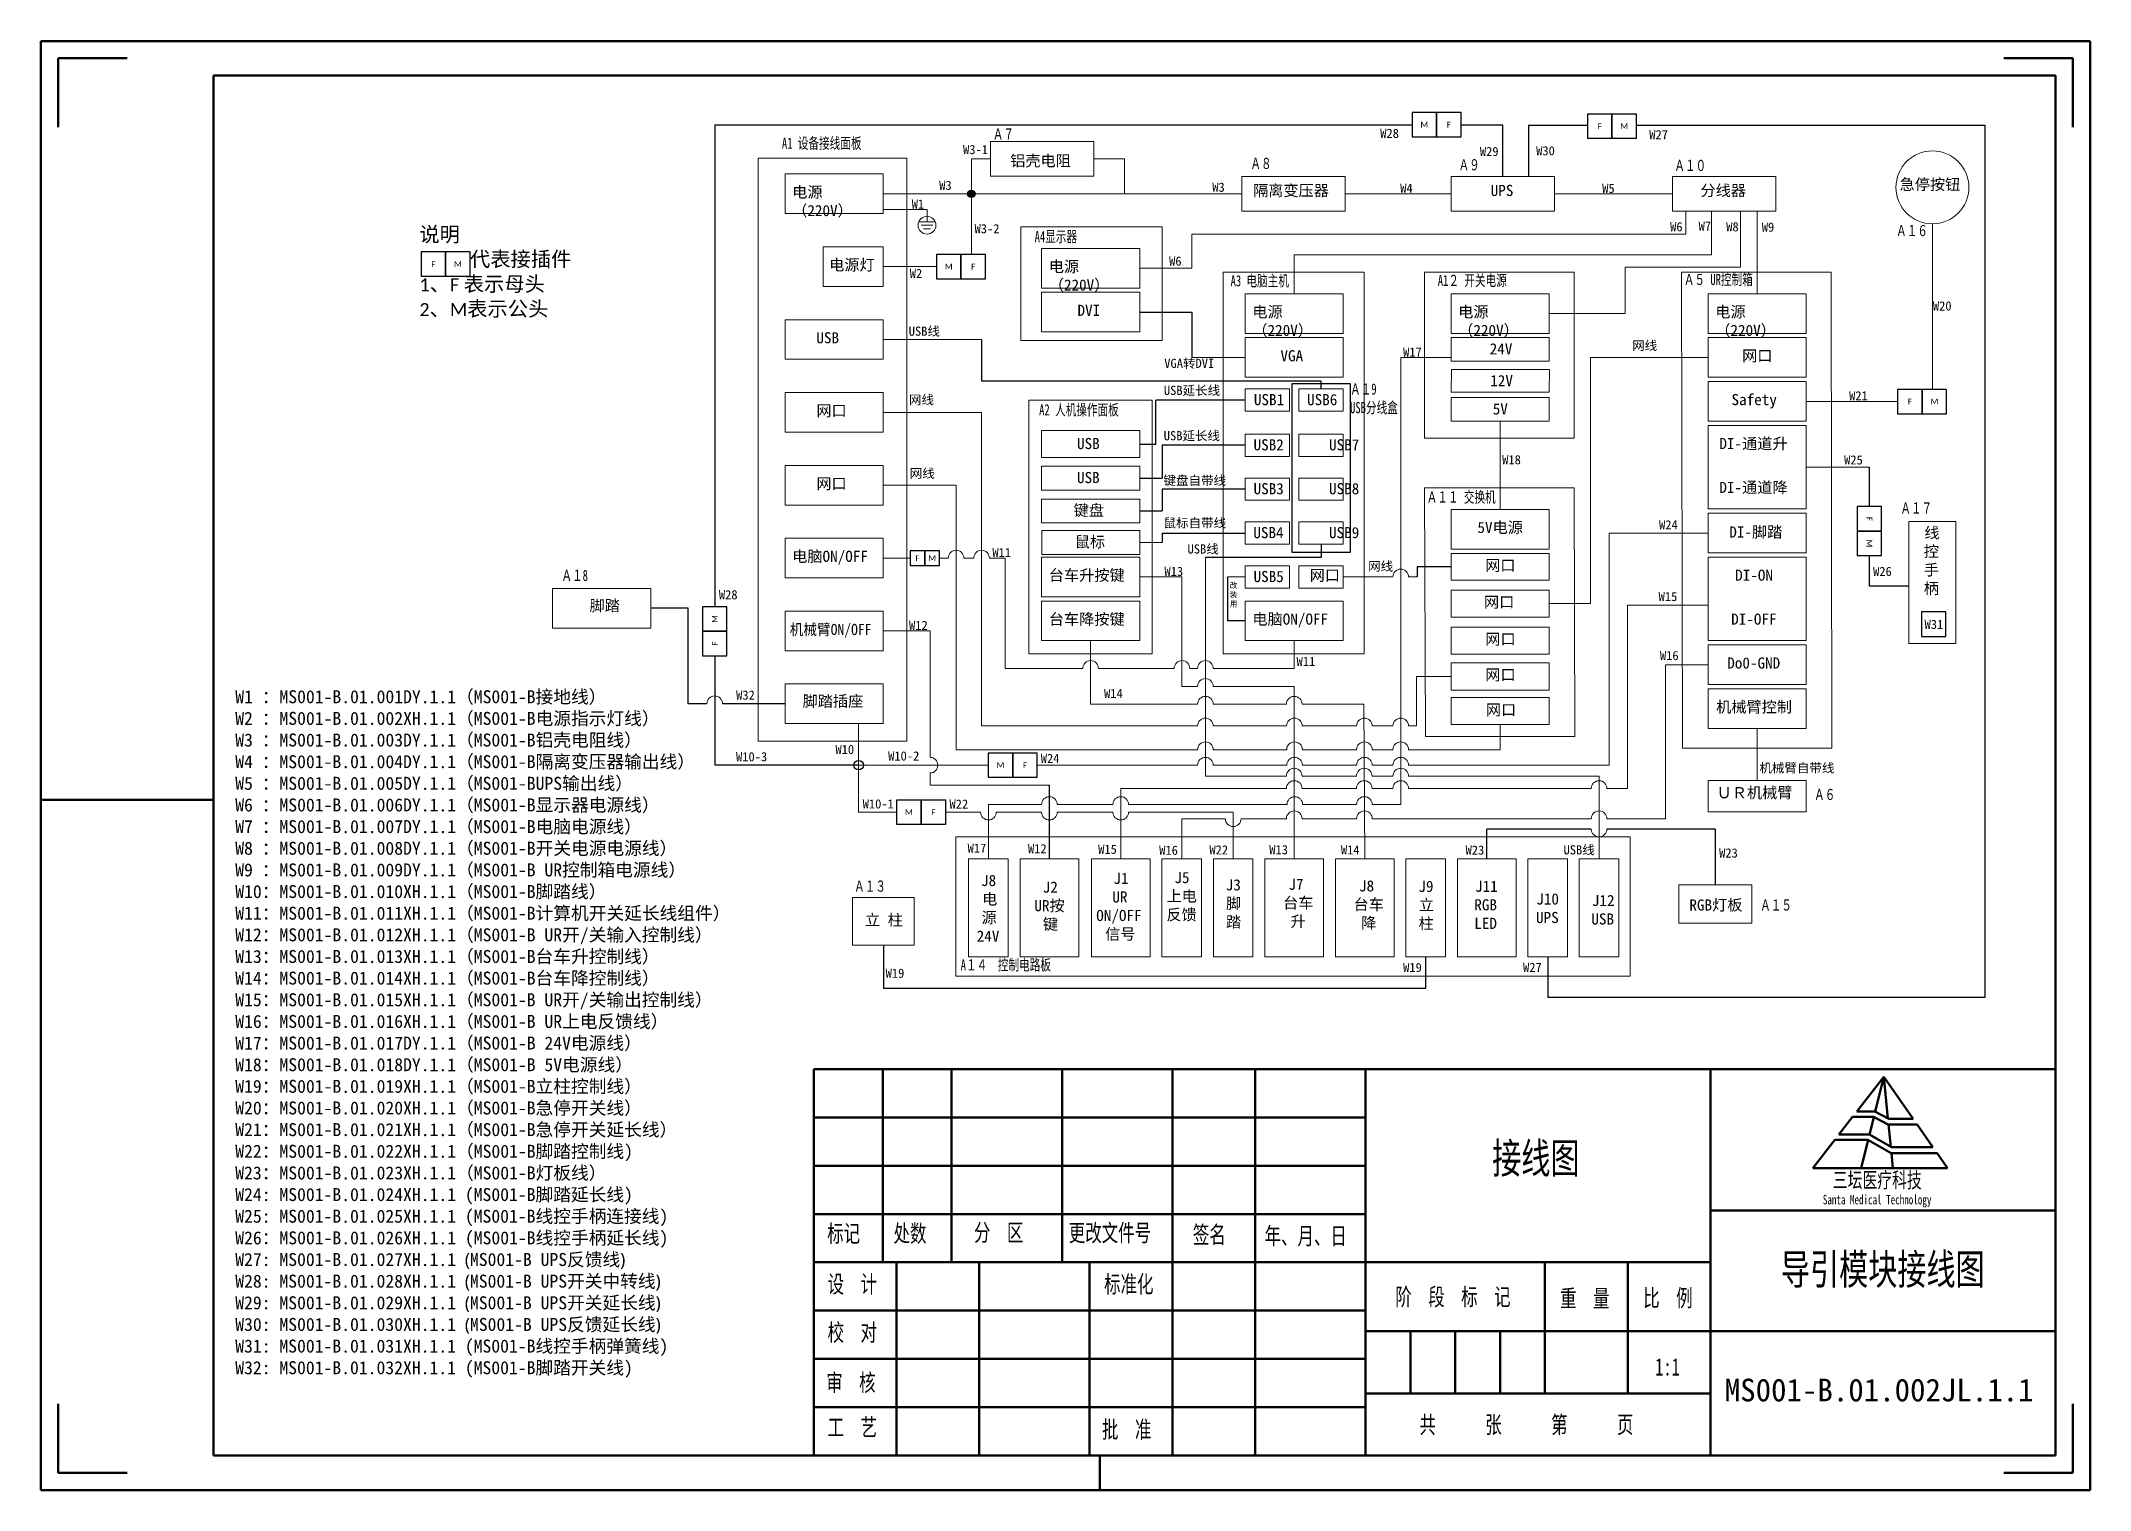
# Model space of a CAD drawing. Header units: millimetres. Extents: x 17657 to 19841, y 2169 to 2573.
# Drawn here: x 17657 to 18216, y 2169 to 2564 of the extents above.
import ezdxf

# ---------------------------------------------------------------- set-up
doc = ezdxf.new("R2010")
doc.units = ezdxf.units.MM
doc.layers.add('总内框线', color=7, linetype='Continuous', lineweight=50)
doc.layers.add('连接线', color=7, linetype='Continuous', lineweight=18)
doc.layers.add('线缆编号', color=10, linetype='Continuous')
doc.styles.add('HORIZONTALGBCBIG', font='txt.shx', dxfattribs={"bigfont": 'gbcbig.shx'})
doc.styles.add('SLDTEXTSTYLE1', font='TXT', dxfattribs={"width": 0.7})
doc.styles.get("Standard").update_dxf_attribs({"font": 'txt', "bigfont": 'gbcbig.shx'})

msp = doc.modelspace()

# ---------------------------------------------------------------- texts
at = {"style": 'HORIZONTALGBCBIG'}
for s, insert, char_height, width, attachment_point in [('{\\fCalibri|b0|i0|c0|p34;\\H0.59808x;\\C7;M}', (18034.35, 2541.31), 2.6543, 6.6881, 5), ('{\\fCalibri|b0|i0|c0|p34;\\H0.59808x;\\C7;F}', (18041.04, 2541.31), 2.6543, 6.6881, 5), ('{\\fCalibri|b0|i0|c0|p34;\\H0.59808x;\\C7;F}', (18082.17, 2540.92), 2.6543, 6.6881, 5), ('{\\fCalibri|b0|i0|c0|p34;\\H0.59808x;\\C7;M}', (18088.86, 2540.92), 2.6543, 6.6881, 5), ('{\\fSimHei|b1|i0|c134|p49;\\C7;说明\\P     代表接插件\\P\\fCalibri|b0|i0|c0|p34;\\H0.87273x;1\\fSimHei|b0|i0|c134|p49;\\H1.1458x;、\\fCalibri|b0|i0|c0|p34;\\H0.87273x;F \\fSimHei|b0|i0|c134|p49;\\H1.1458x;表示母头\\P\\fCalibri|b0|i0|c0|p34;\\H0.87273x;2\\fSimHei|b0|i0|c134|p49;\\H1.1458x;、\\fCalibri|b0|i0|c0|p34;\\H0.87273x;M\\fSimHei|b0|i0|c134|p49;\\H1.1458x;表示公头}', (17760.39, 2513.47), 4.05521, 63.886, 1), ('\\C7;\\fCalibri|b0|i0|;\\H1.5874757766724;F', (17764.21, 2503.32), 2.6543, 6.6881, 5), ('\\C7;\\fCalibri|b0|i0|;\\H1.5874757766724;M', (17770.9, 2503.32), 2.6543, 6.6881, 5), ('{\\fCalibri|b0|i0|c0|p34;\\H0.59808x;\\C7;M}', (17904.7, 2502.64), 2.6543, 6.6881, 5), ('{\\fCalibri|b0|i0|c0|p34;\\H0.59808x;\\C7;F}', (17911.39, 2502.64), 2.6543, 6.6881, 5), ('\\C7;\\fCalibri|b0|i0|;\\H1.5874757766724;F', (18166.72, 2465.85), 2.6543, 6.6881, 5), ('\\C7;\\fCalibri|b0|i0|;\\H1.5874757766724;M', (18173.41, 2465.85), 2.6543, 6.6881, 5), ('{\\fCalibri|b0|i0|c0|p34;\\H0.9968x;\\C7;F}', (17896.2, 2423.19), 1.5926, 4.0128, 5), ('{\\fCalibri|b0|i0|c0|p34;\\H0.9968x;\\C7;M}', (17900.21, 2423.19), 1.5926, 4.0128, 5), ('{\\fFangSong|b0|i0|c134|p49;\\C0;W1 ：\\fSimSun|b0|i0|c134|p54;\\C6;MS001-B.01.001DY.1.1\\fFangSong|b0|i0|c134|p49;\\C0;（MS001-B接地线）\\PW2 ：\\fSimSun|b0|i0|c134|p54;\\C6;MS001-B.01.002XH.1.1\\fFangSong|b0|i0|c134|p49;\\C0;（MS001-B电源指示灯线）\\PW3 ：\\fSimSun|b0|i0|c134|p54;\\C6;MS001-B.01.003DY.1.1\\fFangSong|b0|i0|c134|p49;\\C0;（MS001-B铝壳电阻线）\\PW4 ：\\fSimSun|b0|i0|c134|p54;\\C6;MS001-B.01.004DY.1.1\\fFangSong|b0|i0|c134|p49;\\C0;（MS001-B隔离变压器输出线）\\PW5 ：\\fSimSun|b0|i0|c134|p54;\\C6;MS001-B.01.005DY.1.1\\fFangSong|b0|i0|c134|p49;\\C0;（MS001-BUPS输出线）\\PW6 ：\\fSimSun|b0|i0|c134|p54;\\C6;MS001-B.01.006DY.1.1\\fFangSong|b0|i0|c134|p49;\\C0;（MS001-B显示器电源线）\\PW7 ：\\fSimSun|b0|i0|c134|p54;\\C6;MS001-B.01.007DY.1.1\\fFangSong|b0|i0|c134|p49;\\C0;（MS001-B电脑电源线）\\PW8 ：\\fSimSun|b0|i0|c134|p54;\\C6;MS001-B.01.008DY.1.1\\fFangSong|b0|i0|c134|p49;\\C0;（MS001-B开关电源电源线）\\PW9 ：\\fSimSun|b0|i0|c134|p54;\\C6;MS001-B.01.009DY.1.1\\fFangSong|b0|i0|c134|p49;\\C0;（MS001-B UR控制箱电源线）\\PW10：\\fSimSun|b0|i0|c134|p54;\\C6;MS001-B.01.010XH.1.1\\fFangSong|b0|i0|c134|p49;\\C0;（MS001-B脚踏线）\\PW11：\\fSimSun|b0|i0|c134|p54;\\C6;MS001-B.01.011XH.1.1\\fFangSong|b0|i0|c134|p49;\\C0;（MS001-B计算机开关延长线组件）\\PW12：\\fSimSun|b0|i0|c134|p54;\\C6;MS001-B.01.012XH.1.1\\fFangSong|b0|i0|c134|p49;\\C0;（MS001-B UR开/关输入控制线）\\PW13：\\fSimSun|b0|i0|c134|p54;\\C6;MS001-B.01.013XH.1.1\\fFangSong|b0|i0|c134|p49;\\C0;（MS001-B台车升控制线）\\PW14：\\fSimSun|b0|i0|c134|p54;\\C6;MS001-B.01.014XH.1.1\\fFangSong|b0|i0|c134|p49;\\C0;（MS001-B台车降控制线）\\PW15：\\fSimSun|b0|i0|c134|p54;\\C6;MS001-B.01.015XH.1.1\\fFangSong|b0|i0|c134|p49;\\C0;（MS001-B UR开/关输出控制线）\\PW16：\\fSimSun|b0|i0|c134|p54;\\C6;MS001-B.01.016XH.1.1\\fFangSong|b0|i0|c134|p49;\\C0;（MS001-B UR上电反馈线）\\PW17：\\fSimSun|b0|i0|c134|p54;\\C6;MS001-B.01.017DY.1.1\\fFangSong|b0|i0|c134|p49;\\C0;（MS001-B 24V电源线）\\PW18：\\fSimSun|b0|i0|c134|p54;\\C6;MS001-B.01.018DY.1.1\\fFangSong|b0|i0|c134|p49;\\C0;（MS001-B 5V电源线）\\PW19：\\fSimSun|b0|i0|c134|p54;\\C6;MS001-B.01.019XH.1.1\\fFangSong|b0|i0|c134|p49;\\C0;（MS001-B立柱控制线）\\PW20：\\fSimSun|b0|i0|c134|p54;\\C6;MS001-B.01.020XH.1.1\\fFangSong|b0|i0|c134|p49;\\C0;（MS001-B急停开关线）\\PW21：\\fSimSun|b0|i0|c134|p54;\\C6;MS001-B.01.021XH.1.1\\fFangSong|b0|i0|c134|p49;\\C0;（MS001-B急停开关延长线）\\PW22：\\fSimSun|b0|i0|c134|p54;\\C6;MS001-B.01.022XH.1.1\\fFangSong|b0|i0|c134|p49;\\C0;（MS001-B脚踏控制线)\\PW23：\\fSimSun|b0|i0|c134|p54;\\C6;MS001-B.01.023XH.1.1\\fFangSong|b0|i0|c134|p49;\\C0;（MS001-B灯板线）\\PW24: \\fSimSun|b0|i0|c134|p54;\\C6;MS001-B.01.024XH.1.1 \\fFangSong|b0|i0|c134|p49;\\C0;(MS001-B脚踏延长线)\\PW25: \\fSimSun|b0|i0|c134|p54;\\C6;MS001-B.01.025XH.1.1 \\fFangSong|b0|i0|c134|p49;\\C0;(MS001-B线控手柄连接线)\\PW26：\\fSimSun|b0|i0|c134|p54;\\C6;MS001-B.01.026XH.1.1 \\fFangSong|b0|i0|c134|p49;\\C0;(MS001-B线控手柄延长线)\\PW27: \\fSimSun|b0|i0|c134|p54;\\C6;MS001-B.01.027XH.1.1 \\fYu Gothic Medium|b0|i0|c128|p34;\\C256;(\\fFangSong|b0|i0|c134|p49;\\C0;MS001-B\\C256; UPS反馈线\\fYu Gothic Medium|b0|i0|c128|p34;)\\P\\fFangSong|b0|i0|c134|p49;\\C0;W28: \\fSimSun|b0|i0|c134|p54;\\C6;MS001-B.01.028XH.1.1 \\fYu Gothic Medium|b0|i0|c128|p34;\\C256;(\\fFangSong|b0|i0|c134|p49;\\C0;MS001-B\\C256; UPS开关中转线\\fYu Gothic Medium|b0|i0|c128|p34;)\\P\\fFangSong|b0|i0|c134|p49;\\C0;W29: \\fSimSun|b0|i0|c134|p54;\\C6;MS001-B.01.029XH.1.1 \\fYu Gothic Medium|b0|i0|c128|p34;\\C256;(\\fFangSong|b0|i0|c134|p49;\\C0;MS001-B\\C256; UPS开关延长线\\fYu Gothic Medium|b0|i0|c128|p34;)\\P\\fFangSong|b0|i0|c134|p49;\\C0;W30: \\fSimSun|b0|i0|c134|p54;\\C6;MS001-B.01.030XH.1.1 \\fYu Gothic Medium|b0|i0|c128|p34;\\C256;(\\fFangSong|b0|i0|c134|p49;\\C0;MS001-B\\C256; UPS反馈延长线\\fYu Gothic Medium|b0|i0|c128|p34;)\\P\\fFangSong|b0|i0|c134|p49;W31:\\fYu Gothic Medium|b0|i0|c128|p34;  \\fSimSun|b0|i0|c134|p54;\\C6;MS001-B.01.031XH.1.1 \\fFangSong|b0|i0|c134|p49;\\C256;(\\C0;MS001-B\\C256;线控手柄弹簧线)\\PW32:\\fYu Gothic Medium|b0|i0|c128|p34;  \\fSimSun|b0|i0|c134|p54;\\C6;MS001-B.01.032XH.1.1 \\fFangSong|b0|i0|c134|p49;\\C256;(\\C0;MS001-B\\C256;脚踏开关线)}', (17710.2, 2293.48), 3.53909, 149.4698, 4), ('{\\fCalibri|b0|i0|c0|p34;\\H0.59808x;\\C7;M}', (17918.81, 2366.74), 2.6543, 6.6881, 5), ('{\\fCalibri|b0|i0|c0|p34;\\H0.59808x;\\C7;F}', (17925.5, 2366.74), 2.6543, 6.6881, 5), ('{\\fCalibri|b0|i0|c0|p34;\\H0.59808x;\\C7;M}', (17893.85, 2353.93), 2.6543, 6.6881, 5), ('{\\fCalibri|b0|i0|c0|p34;\\H0.59808x;\\C7;F}', (17900.54, 2353.93), 2.6543, 6.6881, 5)]:
    msp.add_mtext(s, dxfattribs=dict(at, insert=insert, char_height=char_height, width=width, attachment_point=attachment_point))
at = {"char_height": 2.6543, "width": 6.6881, "attachment_point": 5, "style": 'HORIZONTALGBCBIG'}
for s, insert, rotation in [('{\\fCalibri|b0|i0|c0|p34;\\H0.59808x;\\C7;F}', (18155.66, 2433.88), 270), ('{\\fCalibri|b0|i0|c0|p34;\\H0.59808x;\\C7;M}', (18155.66, 2427.19), 270), ('{\\fCalibri|b0|i0|c0|p34;\\H0.59808x;\\C7;M}', (17840.92, 2406.59), 90), ('{\\fCalibri|b0|i0|c0|p34;\\H0.59808x;\\C7;F}', (17840.92, 2399.9), 90)]:
    msp.add_mtext(s, dxfattribs=dict(at, insert=insert, rotation=rotation))
at = {"layer": '总内框线', "color": 6, "attachment_point": 1, "style": 'SLDTEXTSTYLE1'}
for s, insert, char_height, width in [('{\\fSimSun|b0|i0|c134|p2;接线图}', (18052.84, 2263.79), 8.3194, 157.453), ('{\\fSimSun|b0|i0|c134|p2;标记}', (17871.56, 2241.47), 4.7019, 174.9477), ('{\\fSimSun|b0|i0|c134|p2;处数}', (17889.66, 2241.5), 4.7019, 174.9477), ('{\\fSimSun|b0|i0|c134|p2;分\u3000区}', (17911.59, 2241.73), 4.7019, 174.9477), ('{\\fSimSun|b0|i0|c134|p2;更改文件号}', (17937.42, 2241.63), 4.7019, 174.9477), ('{\\fSimSun|b0|i0|c134|p2;签名}', (17971.25, 2241.14), 4.7019, 174.9477), ('{\\fSimSun|b0|i0|c134|p2;年、月、日}', (17990.8, 2240.78), 4.7019, 174.9477), ('{\\fSimSun|b0|i0|c134|p54;导引模块接线图}', (18131.53, 2233.51), 8.3194, 157.453), ('{\\fSimSun|b0|i0|c134|p2;设\u3000计}', (17871.68, 2227.66), 4.7019, 174.9477), ('{\\fSimSun|b0|i0|c134|p2;标准化}', (17947.05, 2227.64), 4.7019, 174.9477), ('{\\fSimSun|b0|i0|c134|p2;阶\u3000段\u3000标\u3000记}', (18026.44, 2224.19), 4.7019, 174.9477), ('{\\fSimSun|b0|i0|c134|p2;重\u3000量}', (18071.36, 2223.76), 4.7019, 174.9477), ('{\\fSimSun|b0|i0|c134|p2;比\u3000例}', (18094.03, 2223.89), 4.7019, 174.9477), ('{\\fSimSun|b0|i0|c134|p2;校  对}', (17871.68, 2214.5), 4.7019, 174.9477), ('{\\fSimSun|b0|i0|c134|p2;审\u3000核}', (17871.29, 2200.83), 4.7019, 174.9477), ('{\\fSimSun|b0|i0|c134|p2;1:1}', (18097.29, 2205.08), 4.7019, 174.9477), ('{\\fSimSun|b0|i0|c134|p54;\\W1;MS001-B.01.002JL.1.1}', (18116.26, 2199.52), 6.1877, 95.9291), ('{\\fSimSun|b0|i0|c134|p2;共\u3000\u3000\u3000张\u3000\u3000\u3000第\u3000\u3000\u3000页}', (18033.01, 2189.35), 4.7019, 174.9477), ('{\\fSimSun|b0|i0|c134|p2;工\u3000艺}', (17871.68, 2188.63), 4.7019, 174.9477), ('{\\fSimSun|b0|i0|c134|p2;批\u3000准}', (17946.47, 2188.03), 4.7019, 174.9477)]:
    msp.add_mtext(s, dxfattribs=dict(at, insert=insert, char_height=char_height, width=width))
at = {"layer": '总内框线', "color": 5, "insert": (18145.71, 2255.78), "char_height": 4.2317, "width": 157.453, "attachment_point": 1, "style": 'SLDTEXTSTYLE1'}
msp.add_mtext('{\\fSimSun|b0|i0|c134|p2;三坛医疗科技}', dxfattribs=at)
at = {"layer": '总内框线', "color": 5, "insert": (18142.99, 2249.62), "char_height": 2.5898, "attachment_point": 1, "style": 'SLDTEXTSTYLE1'}
msp.add_mtext('{\\f@FangSong|b0|i0|c0|p49;Santa Medical Technology}', dxfattribs=at)
at = {"layer": '线缆编号', "char_height": 2.5, "attachment_point": 1}
for s, insert in [('{\\fFangSong|b0|i0|c134|p49;\\C116;\\c3434259;W3-1}', (17908.6, 2535.79)), ('{\\fFangSong|b0|i0|c134|p49;\\C116;\\c3434259;W3}', (17902.11, 2526.04)), ('{\\fFangSong|b0|i0|c134|p49;\\C116;\\c3434259;W3}', (17976.55, 2525.53)), ('{\\fFangSong|b0|i0|c134|p49;\\C116;\\c3434259;W3-2}', (17911.74, 2514.22)), ('{\\fFangSong|b0|i0|c134|p49;\\C116;\\c3434259;W2}', (17894.08, 2502.04))]:
    msp.add_mtext_dynamic_manual_height_columns(s, width=21.8018, gutter_width=1, heights=[0], dxfattribs=dict(at, insert=insert))
at = {"layer": '线缆编号', "color": 0, "insert": (17894.61, 2520.97), "char_height": 2.5, "attachment_point": 1}
msp.add_mtext_dynamic_manual_height_columns('{\\fFangSong|b0|i0|c134|p49;\\C116;\\c3434259;W1}', width=21.8018, gutter_width=1, heights=[0], dxfattribs=at)
at = {"layer": '连接线'}
for s, width, heights, insert, char_height, attachment_point in [('\\pi3.9582;{\\fFangSong|b0|i0|c134|p49;\\W0.7;A1 设备接线面板}', 30.9695, [0], (17855.27, 2537.8), 3.0317, 1), ('\\pi8.4998;{\\fFangSong|b0|i0|c134|p49;\\W0.7;Ａ７}', 21.8018, [0], (17908.21, 2537.26), 3.0317, 7), ('{\\fFangSong|b0|i0|c134|p49;\\C116;\\c3434259;W28}', 21.8018, [0], (18022.33, 2540.21), 2.5, 1), ('{\\fFangSong|b0|i0|c134|p49;\\C116;\\c3434259;W27}', 21.8018, [0], (18095.68, 2539.87), 2.5, 1), ('{\\fFangSong|b0|i0|c134|p49;铝壳电阻}', 21.8018, [0], (17921.47, 2529.62), 3.0317, 7), ('\\pi8.4937;{\\fFangSong|b0|i0|c134|p49;\\W0.7;Ａ８}', 21.8018, [0], (17978.44, 2532.29), 3.0317, 1), ('\\pi8.5301;{\\fFangSong|b0|i0|c134|p49;\\W0.7;Ａ９}', 21.8018, [0], (18035.16, 2531.91), 3.0317, 1), ('{\\fFangSong|b0|i0|c134|p49;\\C116;\\c3434259;W29}', 21.8018, [0], (18049.5, 2535.27), 2.5, 1), ('{\\fFangSong|b0|i0|c134|p49;\\C116;\\c3434259;W30}', 21.8018, [0], (18064.84, 2535.46), 2.5, 1), ('\\pi7.0021;{\\fFangSong|b0|i0|c134|p49;\\W0.7;Ａ１０}', 21.8018, [0], (18095.51, 2531.74), 3.0317, 1), ('{\\fFangSong|b0|i0|c134|p49;电源（220V）}', 21.8018, [0], (17862.03, 2524.48), 3.0317, 1), ('{\\fFangSong|b0|i0|c134|p49;隔离变压器}', 21.8018, [0], (17987.67, 2524.91), 3.0317, 1), ('{\\fFangSong|b0|i0|c134|p49;\\C116;\\c3434259;W4}', 21.8018, [0], (18027.78, 2525.26), 2.5, 1), ('\\pi7.7393;{\\fFangSong|b0|i0|c134|p49;UPS}', 21.8018, [0], (18044.7, 2524.91), 3.0317, 1), ('{\\fFangSong|b0|i0|c134|p49;\\C116;\\c3434259;W5}', 21.8018, [0], (18082.84, 2525.22), 2.5, 1), ('\\pi4.569;{\\fFangSong|b0|i0|c134|p49;分线器}', 21.8018, [0], (18105.07, 2524.91), 3.0317, 1), ('\\pi2.4641;{\\fFangSong|b0|i0|c134|p49;急停按钮}', 21.8018, [0], (18161.46, 2526.57), 3.0317, 1), ('{\\fFangSong|b0|i0|c134|p49;\\C116;\\c3434259;W6}', 21.8018, [0], (18101.36, 2514.75), 2.5, 1), ('{\\fFangSong|b0|i0|c134|p49;\\C116;\\c3434259;W7}', 21.8018, [0], (18109.13, 2514.92), 2.5, 1), ('{\\fFangSong|b0|i0|c134|p49;\\C116;\\c3434259;W8}', 21.8018, [0], (18116.65, 2514.74), 2.5, 1), ('{\\fFangSong|b0|i0|c134|p49;\\C116;\\c3434259;W9}', 21.8018, [0], (18126.35, 2514.65), 2.5, 1), ('\\pi6.9658;{\\fFangSong|b0|i0|c134|p49;\\W0.7;Ａ１６}', 21.8018, [0], (18155.99, 2513.98), 3.0317, 1), ('\\pi4.8011;{\\fFangSong|b0|i0|c134|p49;\\W0.7;A4显示器}', 21.8018, [0], (17923.32, 2512.33), 3.0317, 1), ('{\\fFangSong|b0|i0|c134|p49;电源灯}', 21.8018, [0], (17872.1, 2504.62), 3.0317, 1), ('{\\fFangSong|b0|i0|c134|p49;电源（220V）}', 21.8018, [0], (17931.98, 2504.19), 3.0317, 1), ('{\\fFangSong|b0|i0|c134|p49;\\C116;\\c3434259;W6}', 21.8018, [0], (17964.78, 2505.4), 2.5, 1), ('\\pi2.4667;{\\fFangSong|b0|i0|c134|p49;\\W0.7;A3 电脑主机}', 21.8018, [0], (17979.07, 2500.3), 3.0317, 1), ('{\\fFangSong|b0|i0|c134|p49;\\W0.7;A1２ 开关电源}', 21.8018, [0], (18038.03, 2500.39), 3.0317, 1), ('\\pi1.1873;{\\fFangSong|b0|i0|c134|p49;\\W0.7;Ａ５ UR控制箱}', 21.8018, [0], (18103.91, 2500.65), 3.0317, 1), ('\\pi7.8259;{\\fFangSong|b0|i0|c134|p49;DVI}', 21.8018, [0], (17931.98, 2492.23), 3.0317, 1), ('{\\fFangSong|b0|i0|c134|p49;电源（220V）}', 21.8018, [0], (17987.48, 2491.83), 3.0317, 1), ('{\\fFangSong|b0|i0|c134|p49;电源（220V）}', 21.8018, [0], (18043.59, 2491.83), 3.0317, 1), ('{\\fFangSong|b0|i0|c134|p49;电源（220V）}', 21.8018, [0], (18113.67, 2491.83), 3.0317, 1), ('{\\fFangSong|b0|i0|c134|p49;\\C116;\\c3434259;W20}', 21.8018, [0], (18172.99, 2493.17), 2.5, 1), ('{\\fFangSong|b0|i0|c134|p49;\\C116;\\c3434259;USB线}', 21.8018, [0], (17893.79, 2486.29), 2.5, 1), ('{\\fFangSong|b0|i0|c134|p49;USB}', 21.8018, [0], (17868.62, 2484.76), 3.0317, 1), ('{\\fFangSong|b0|i0|c134|p49;\\C116;\\c3434259;W17}', 21.8018, [0], (18028.56, 2480.58), 2.5, 1), ('\\pi7.7479;{\\fFangSong|b0|i0|c134|p49;24V}', 21.8018, [0], (18044.43, 2481.74), 3.0317, 1), ('{\\fFangSong|b0|i0|c134|p49;\\C116;\\c3434259;网线}', 21.8018, [0], (18091.01, 2482.39), 2.5, 1), ('{\\fFangSong|b0|i0|c134|p49;\\C116;\\c3434259;VGA转DVI}', 21.8018, [0], (17963.46, 2477.52), 2.5, 1), ('\\pi7.6527;{\\fFangSong|b0|i0|c134|p49;VGA}', 21.8018, [0], (17987.48, 2479.86), 3.0317, 1), ('\\pi7.3235;{\\fFangSong|b0|i0|c134|p49;网口}', 21.8018, [0], (18113.67, 2479.86), 3.0317, 1), ('{\\fFangSong|b0|i0|c134|p49;\\C116;\\c3434259;USB延长线}', 21.8018, [0], (17963.36, 2470.15), 2.5, 1), ('{\\fFangSong|b0|i0|c134|p49;\\W0.7;Ａ１9 \\PUSB分线盒}', 19.7142, [17.36], (18014.11, 2470.78), 3.0317, 1), ('\\pi7.8865;{\\fFangSong|b0|i0|c134|p49;12V}', 21.8018, [0], (18044.44, 2473.08), 3.0317, 1), ('{\\fFangSong|b0|i0|c134|p49;网口}', 21.8018, [0], (17868.62, 2464.9), 3.0317, 1), ('{\\fFangSong|b0|i0|c134|p49;\\W0.7;A2 人机操作面板}', 39.4792, [0], (17929.35, 2465.13), 3.0317, 1), ('\\pi6.7258;{\\fFangSong|b0|i0|c134|p49;USB1}', 21.8018, [0], (17981.16, 2467.9), 3.0317, 1), ('\\pi6.6132;{\\fFangSong|b0|i0|c134|p49;USB6}', 21.8018, [0], (17995.78, 2467.9), 3.0317, 1), ('\\pi8.874;{\\fFangSong|b0|i0|c134|p49;5V}', 21.8018, [0], (18044.13, 2465.37), 3.0317, 1), ('\\pi4.4217;{\\fFangSong|b0|i0|c134|p49;Safety}', 21.8018, [0], (18113.67, 2467.9), 3.0317, 1), ('{\\fFangSong|b0|i0|c134|p49;\\C116;\\c3434259;W21}', 21.8018, [0], (18150.15, 2468.68), 2.5, 1), ('{\\fFangSong|b0|i0|c134|p49;\\C116;\\c3434259;USB延长线}', 21.8018, [0], (17963.32, 2457.79), 2.5, 1), ('\\pi7.6873;{\\fFangSong|b0|i0|c134|p49;USB}', 21.8018, [0], (17931.98, 2455.93), 3.0317, 1), ('\\pi6.6392;{\\fFangSong|b0|i0|c134|p49;USB2}', 21.8018, [0], (17981.16, 2455.58), 3.0317, 1), ('{\\fFangSong|b0|i0|c134|p49;USB7}', 21.8018, [0], (18016.62, 2455.58), 3.0317, 3), ('\\pi1.1302;{\\fFangSong|b0|i0|c134|p49;DI-通道升}', 21.8018, [0], (18113.67, 2455.93), 3.0317, 1), ('\\pi7.6873;{\\fFangSong|b0|i0|c134|p49;USB}', 21.8018, [0], (17931.98, 2446.66), 3.0317, 1), ('{\\fFangSong|b0|i0|c134|p49;\\C116;\\c3434259;W18}', 21.8018, [0], (18055.57, 2451.25), 2.5, 1), ('{\\fFangSong|b0|i0|c134|p49;\\C116;\\c3434259;W25}', 21.8018, [0], (18148.79, 2451.2), 2.5, 1), ('{\\fFangSong|b0|i0|c134|p49;网口}', 21.8018, [0], (17868.62, 2445.04), 3.0317, 1), ('{\\fFangSong|b0|i0|c134|p49;\\C116;\\c3434259;键盘自带线}', 21.8018, [0], (17963.25, 2445.61), 2.5, 1), ('\\pi6.6392;{\\fFangSong|b0|i0|c134|p49;USB3}', 21.8018, [0], (17981.16, 2443.61), 3.0317, 1), ('{\\fFangSong|b0|i0|c134|p49;USB8}', 21.8018, [0], (18016.62, 2443.61), 3.0317, 3), ('\\pi1.157;{\\fFangSong|b0|i0|c134|p49;\\W0.7;Ａ１１ 交换机}', 21.8018, [0], (18033.84, 2441.34), 3.0317, 1), ('\\pi1.1215;{\\fFangSong|b0|i0|c134|p49;DI-通道降}', 21.8018, [0], (18113.67, 2443.97), 3.0317, 1), ('\\pi6.7691;{\\fFangSong|b0|i0|c134|p49;键盘}', 21.8018, [0], (17931.98, 2437.74), 3.0317, 1), ('\\pi6.9476;{\\fFangSong|b0|i0|c134|p49;\\W0.7;Ａ１７}', 21.8018, [0], (18157.18, 2438.34), 3.0317, 1), ('{\\fFangSong|b0|i0|c134|p49;\\C116;\\c3434259;鼠标自带线}', 21.8018, [0], (17963.26, 2434.03), 2.5, 1), ('\\pi6.5786;{\\fFangSong|b0|i0|c134|p49;USB4}', 21.8018, [0], (17981.16, 2431.65), 3.0317, 1), ('{\\fFangSong|b0|i0|c134|p49;USB9}', 21.8018, [0], (18016.62, 2431.65), 3.0317, 3), ('{\\fFangSong|b0|i0|c134|p49;5V电源}', 21.8018, [0], (18048.83, 2433.06), 3.0317, 1), ('{\\fFangSong|b0|i0|c134|p49;\\C116;\\c3434259;W24}', 21.8018, [0], (18098.34, 2433.51), 2.5, 1), ('\\pi3.3477;{\\fFangSong|b0|i0|c134|p49;DI-脚踏}', 21.8018, [0], (18114.15, 2431.82), 3.0317, 1), ('\\pi3.0516;{\\fFangSong|b0|i0|c134|p49;线\\P\\pi2.8957;控\\P\\pi2.9217;手\\P\\pi2.8957;柄}', 9.6373, [0], (18167.61, 2431.61), 3.0317, 1), ('{\\fFangSong|b0|i0|c134|p49;电脑ON/OFF}', 23.8359, [0], (17862.03, 2425.18), 3.0317, 1), ('\\pi7.0117;{\\fFangSong|b0|i0|c134|p49;鼠标}', 21.8018, [0], (17932.05, 2429.14), 3.0317, 1), ('{\\fFangSong|b0|i0|c134|p49;\\C116;\\c3434259;USB线}', 21.8018, [0], (17969.81, 2426.92), 2.5, 1), ('\\pi7.366;{\\fFangSong|b0|i0|c134|p49;\\W0.7;Ａ１8}', 21.8018, [0], (17791.75, 2420), 3.0317, 1), ('{\\fFangSong|b0|i0|c134|p49;台车升按键}', 21.8018, [0], (17931.98, 2420.04), 3.0317, 1), ('{\\fFangSong|b0|i0|c134|p49;\\C116;\\c3434259;W13}', 21.8018, [0], (17963.5, 2420.82), 2.5, 1), ('\\pi6.6392;{\\fFangSong|b0|i0|c134|p49;USB5}', 21.8018, [0], (17981.16, 2419.68), 3.0317, 1), ('\\pi7.3235;{\\fFangSong|b0|i0|c134|p49;网口}', 21.8018, [0], (17995.78, 2420.04), 3.0317, 1), ('{\\fFangSong|b0|i0|c134|p49;\\C116;\\c3434259;网线}', 21.8018, [0], (18019.03, 2422.23), 2.5, 1), ('\\pi7.3235;{\\fFangSong|b0|i0|c134|p49;网口}', 21.8018, [0], (18043.62, 2422.74), 3.0317, 1), ('\\pi5.4179;{\\fFangSong|b0|i0|c134|p49;DI-ON}', 21.8018, [0], (18113.67, 2420.04), 3.0317, 1), ('{\\fFangSong|b0|i0|c134|p49;\\C116;\\c3434259;W26}', 21.8018, [0], (18156.69, 2420.8), 2.5, 1), ('{\\fFangSong|b0|i0|c134|p49;\\C116;\\c3434259;W28}', 21.8018, [0], (17842.04, 2414.45), 2.5, 1), ('\\pi0.49359;{\\fFangSong|b0|i0|c134|p49;改\\P\\pi0.47194;装\\P\\pi0.56289;用}', 2.7975, [15.72], (17980.78, 2416.52), 1.5158, 1), ('{\\fFangSong|b0|i0|c134|p49;\\C116;\\c3434259;W15}', 21.8018, [0], (18098.21, 2413.96), 2.5, 1), ('{\\fFangSong|b0|i0|c134|p49;脚踏}', 31.8156, [0], (17806.79, 2411.75), 3.0317, 1), ('{\\fFangSong|b0|i0|c134|p49;台车降按键}', 23.8359, [0], (17931.98, 2408.07), 3.0317, 1), ('{\\fFangSong|b0|i0|c134|p49;电脑ON/OFF}', 23.8359, [0], (17987.48, 2408.07), 3.0317, 1), ('\\pi7.3235;{\\fFangSong|b0|i0|c134|p49;网口}', 21.8018, [0], (18043.3, 2412.73), 3.0317, 1), ('\\pi4.3351;{\\fFangSong|b0|i0|c134|p49;DI-OFF}', 21.8018, [0], (18113.67, 2408.07), 3.0317, 1), ('{\\fFangSong|b0|i0|c134|p49;\\W0.9;机械臂\\fFangSong|b0|i0|c0|p49;ON/OFF}', 31.8156, [0], (17861.35, 2405.25), 3.0317, 1), ('\\pi7.3235;{\\fFangSong|b0|i0|c134|p49;网口}', 21.8018, [0], (18043.65, 2402.64), 3.0317, 1), ('{\\fFangSong|b0|i0|c134|p49;\\C116;\\c3434259;W31}', 21.8018, [0], (18170.72, 2406.38), 2.5, 1), ('{\\fFangSong|b0|i0|c134|p49;\\C116;\\c3434259;W16}', 21.8018, [0], (18098.58, 2397.88), 2.5, 1), ('\\pi7.3235;{\\fFangSong|b0|i0|c134|p49;网口}', 21.8018, [0], (18043.65, 2392.91), 3.0317, 1), ('\\pi3.261;{\\fFangSong|b0|i0|c134|p49;Do0-GND}', 21.8018, [0], (18113.67, 2396.11), 3.0317, 1), ('{\\fFangSong|b0|i0|c134|p49;\\C116;\\c3434259;W32}', 21.8018, [0], (17846.74, 2387.1), 2.5, 1), ('{\\fFangSong|b0|i0|c134|p49;脚踏插座}', 31.8156, [0], (17864.87, 2385.72), 3.0317, 1), ('{\\fFangSong|b0|i0|c134|p49;\\C116;\\c3434259;W14}', 21.8018, [0], (17947.04, 2387.54), 2.5, 1), ('\\pi7.3235;{\\fFangSong|b0|i0|c134|p49;网口}', 21.8018, [0], (18043.82, 2383.36), 3.0317, 1), ('\\pi0.23799;{\\fFangSong|b0|i0|c134|p49;机械臂控制}', 21.8018, [0], (18113.67, 2384.14), 3.0317, 1), ('{\\fFangSong|b0|i0|c134|p49;\\C116;\\c3434259;W10-3}', 21.8018, [0], (17846.71, 2370.29), 2.5, 1), ('{\\fFangSong|b0|i0|c134|p49;\\C116;\\c3434259;W10}', 21.8018, [0], (17873.82, 2372.27), 2.5, 1), ('{\\fFangSong|b0|i0|c134|p49;\\C116;\\c3434259;W10-2}', 21.8018, [0], (17888.18, 2370.51), 2.5, 1), ('{\\fFangSong|b0|i0|c134|p49;\\C116;\\c3434259;W24}', 21.8018, [0], (17929.79, 2369.85), 2.5, 1), ('{\\fFangSong|b0|i0|c134|p49;\\C116;\\c3434259;机械臂自带线}', 21.8018, [0], (18125.7, 2367.25), 2.5, 1), ('{\\fFangSong|b0|i0|c134|p49;\\C116;\\c3434259;W10-1}', 21.8018, [0], (17881.24, 2357.44), 2.5, 1), ('{\\fFangSong|b0|i0|c134|p49;\\C116;\\c3434259;W22}', 21.8018, [0], (17904.9, 2357.39), 2.5, 1), ('\\pi0.35926;{\\fFangSong|b0|i0|c134|p49;ＵＲ机械臂}', 21.8018, [0], (18113.67, 2360.77), 3.0317, 1), ('\\pi8.518;{\\fFangSong|b0|i0|c134|p49;\\W0.7;Ａ６}', 21.8018, [0], (18132.09, 2360.29), 3.0317, 1), ('{\\fFangSong|b0|i0|c134|p49;\\C116;\\c3434259;W17}', 21.8018, [0], (17909.85, 2345.37), 2.5, 1), ('{\\fFangSong|b0|i0|c134|p49;\\C116;\\c3434259;W12}', 21.8018, [0], (17926.3, 2345.23), 2.5, 1), ('{\\fFangSong|b0|i0|c134|p49;\\C116;\\c3434259;W15}', 21.8018, [0], (17945.44, 2345.07), 2.5, 1), ('{\\fFangSong|b0|i0|c134|p49;\\C116;\\c3434259;W16}', 21.8018, [0], (17962.08, 2344.81), 2.5, 1), ('{\\fFangSong|b0|i0|c134|p49;\\C116;\\c3434259;W22}', 21.8018, [0], (17975.76, 2344.9), 2.5, 1), ('{\\fFangSong|b0|i0|c134|p49;\\C116;\\c3434259;W13}', 21.8018, [0], (17992.08, 2344.96), 2.5, 1), ('{\\fFangSong|b0|i0|c134|p49;\\C116;\\c3434259;W14}', 21.8018, [0], (18011.61, 2344.9), 2.5, 1), ('{\\fFangSong|b0|i0|c134|p49;\\C116;\\c3434259;W23}', 21.8018, [0], (18045.6, 2344.86), 2.5, 1), ('{\\fFangSong|b0|i0|c134|p49;\\C116;\\c3434259;USB线}', 21.8018, [0], (18072.31, 2344.92), 2.5, 1), ('{\\fFangSong|b0|i0|c134|p49;\\C116;\\c3434259;W23}', 21.8018, [0], (18114.72, 2344.07), 2.5, 1), ('{\\fFangSong|b0|i0|c134|p49;\\W0.7;Ａ１３}', 21.8018, [0], (17878.91, 2335.29), 3.0317, 1), ('\\pi2.8524;{\\fFangSong|b0|i0|c134|p49;J8\\P\\pi3.1555;电\\P\\pi2.9736;源\\P\\pi1.6657;24V}', 9.6373, [0], (17910.66, 2336.83), 3.0317, 1), ('\\pi2.861;{\\fFangSong|b0|i0|c134|p49;J2\\P\\pi0.58291;UR按\\P\\pi2.9217;键}', 9.6373, [0], (17927.47, 2335.03), 3.0317, 1), ('\\pi4.5472;{\\fFangSong|b0|i0|c134|p49;J1\\P\\pi4.2787;UR \\P\\pi-0.11297;ON/OFF\\P\\pi2.3124;信号}', 12.8364, [0], (17945.03, 2337.4), 3.0317, 1), ('\\pi2.861;{\\fFangSong|b0|i0|c134|p49;J5\\P\\pi0.71284;上电\\P\\pi0.67819;反馈}', 9.6373, [0], (17963.36, 2337.63), 3.0317, 1), ('\\pi0.38684;{\\fFangSong|b0|i0|c134|p49;J3\\P\\pi0.4648;脚\\P踏}', 4.6889, [16.68], (17979.83, 2335.64), 3.0317, 1), ('{\\fFangSong|b0|i0|c134|p49; J7\\P\\pi0.59095;台车\\P\\pi2.6005;升}', 8.9257, [0], (17995.26, 2335.8), 3.0317, 1), ('{\\fFangSong|b0|i0|c134|p49; J8\\P\\pi0.59095;台车\\P\\pi2.6698;降}', 8.9257, [0], (18014.49, 2335.36), 3.0317, 1), ('\\pi2.8437;{\\fFangSong|b0|i0|c134|p49;J9\\P\\pi2.9736;立\\P\\pi2.887;柱}', 9.6373, [0], (18029.89, 2335.22), 3.0317, 1), ('\\pi1.8389;{\\fFangSong|b0|i0|c134|p49;J11\\P\\pi1.6397;RGB\\PLED}', 9.6373, [0], (18046.34, 2335.25), 3.0317, 1), ('\\pi1.7263;{\\fFangSong|b0|i0|c134|p49;J10\\P\\pi1.657;UPS}', 9.6373, [0], (18063.15, 2331.79), 3.0317, 1), ('\\pi1.7523;{\\fFangSong|b0|i0|c134|p49;J12\\P\\pi1.605;USB}', 9.6373, [0], (18078.28, 2331.39), 3.0317, 1), ('\\pi3.3563;{\\fFangSong|b0|i0|c134|p49;RGB灯板}', 21.8018, [0], (18103.26, 2330.15), 3.0317, 1), ('{\\fFangSong|b0|i0|c134|p49;\\W0.7;Ａ１５}', 23.0666, [0], (18125.9, 2330.15), 3.0317, 1), ('\\pi5.6083;{\\fFangSong|b0|i0|c134|p49;立 柱}', 21.6283, [0], (17876.25, 2326.06), 3.0317, 1), ('\\pi6.6608;{\\fFangSong|b0|i0|c134|p49;\\W0.7;A１４\u3000控制电路板}', 39.4792, [0], (17901.31, 2313.83), 3.0317, 1), ('{\\fFangSong|b0|i0|c134|p49;\\C116;\\c3434259;W19}', 21.8018, [0], (18028.57, 2312.85), 2.5, 1), ('{\\fFangSong|b0|i0|c134|p49;\\C116;\\c3434259;W27}', 21.8018, [0], (18061.26, 2312.87), 2.5, 1), ('{\\fFangSong|b0|i0|c134|p49;\\C116;\\c3434259;W19}', 21.8018, [0], (17887.5, 2311.29), 2.5, 1)]:
    msp.add_mtext_dynamic_manual_height_columns(s, width=width, gutter_width=1, heights=heights, dxfattribs=dict(at, insert=insert, char_height=char_height, attachment_point=attachment_point))
at = {"layer": '连接线', "color": 0, "char_height": 2.5, "attachment_point": 1}
for s, insert in [('{\\fFangSong|b0|i0|c134|p49;\\C116;\\c3434259;网线}', (17893.87, 2467.61)), ('{\\fFangSong|b0|i0|c134|p49;\\C116;\\c3434259;网线}', (17894.07, 2447.55)), ('{\\fFangSong|b0|i0|c134|p49;\\C116;\\c3434259;W11}', (17916.6, 2425.96)), ('{\\fFangSong|b0|i0|c134|p49;\\C116;\\c3434259;W12}', (17893.87, 2406.1)), ('{\\fFangSong|b0|i0|c134|p49;\\C116;\\c3434259;W11}', (17999.52, 2396.27))]:
    msp.add_mtext_dynamic_manual_height_columns(s, width=21.8018, gutter_width=1, heights=[0], dxfattribs=dict(at, insert=insert))

# ---------------------------------------------------------------- hatches: boundary and pattern name
h = msp.add_hatch()
h.set_pattern_fill('ANGLE', color=256)
h.set_pattern_definition([(0, (-870.2664, -74.7104), (0, 6.985), [5.08, -1.905]), (90, (-870.2664, -74.7104), (-6.985, 4e-16), [5.08, -1.905])])
h.paths.add_polyline_path([(17880.15, 2368.04), (17880.15, 2366.74), (17881.44, 2366.74, 0.414214)])
h.paths.add_polyline_path([(17880.15, 2368.04, 0.414214), (17878.86, 2366.74), (17880.15, 2366.74)])
h.paths.add_polyline_path([(17880.15, 2366.74), (17878.86, 2366.74, 0.414214), (17880.15, 2365.45)])
h.paths.add_polyline_path([(17881.44, 2366.74), (17880.15, 2366.74), (17880.15, 2365.45, 0.414214)])
at = {"layer": '线缆编号'}
h = msp.add_hatch(color=0, dxfattribs=at)
h.dxf.hatch_style = 1
h.paths.add_polyline_path([(17910.87, 2523.5), (17910.87, 2522.49), (17911.87, 2522.49, 0.414214)])
h.paths.add_polyline_path([(17910.87, 2523.5, 0.414214), (17909.86, 2522.49), (17910.87, 2522.49)])
h.paths.add_polyline_path([(17910.87, 2522.49), (17909.86, 2522.49, 0.414214), (17910.87, 2521.48)])
h.paths.add_polyline_path([(17911.87, 2522.49), (17910.87, 2522.49), (17910.87, 2521.48, 0.414214)])

# ---------------------------------------------------------------- linework, layer by layer
for p, q in [((18031.01, 2541.2), (17840.92, 2541.2)), ((17840.92, 2541.2), (17840.92, 2409.93)), ((18055.72, 2541.2), (18044.38, 2541.2)), ((18055.72, 2527.23), (18055.72, 2541.2)), ((18062.87, 2527.23), (18062.87, 2541.27)), ((18062.87, 2541.2), (18078.82, 2541.2)), ((18092.2, 2541.2), (18187.16, 2541.2)), ((18187.16, 2541.2), (18187.16, 2303.42)), ((18155.66, 2447.96), (18155.66, 2437.22)), ((18155.66, 2423.85), (18155.66, 2415.65)), ((18155.66, 2415.65), (18166.48, 2415.65)), ((17840.92, 2396.56), (17840.92, 2366.74)), ((17880.15, 2366.74), (17840.92, 2366.74)), ((17932.15, 2341.2), (17932.15, 2361.27)), ((18051.36, 2341.2), (18051.36, 2349.31)), ((18079.88, 2349.31), (18051.36, 2349.31)), ((18113.7, 2349.31), (18084.15, 2349.31)), ((18034.74, 2305.95), (18034.74, 2314.47)), ((18067.99, 2314.47), (18067.99, 2303.42)), ((17886.89, 2305.95), (18034.74, 2305.95)), ((18187.16, 2303.42), (18067.99, 2303.42))]:
    msp.add_line(p, q)
at = {"color": 7, "linetype": 'Continuous'}
for points in [[(18031.01, 2538), (18037.7, 2538), (18037.7, 2544.62), (18031.01, 2544.62)], [(18037.7, 2538), (18044.38, 2538), (18044.38, 2544.62), (18037.7, 2544.62)], [(18078.82, 2537.61), (18085.51, 2537.61), (18085.51, 2544.23), (18078.82, 2544.23)], [(18085.51, 2537.61), (18092.2, 2537.61), (18092.2, 2544.23), (18085.51, 2544.23)], [(17760.87, 2500.01), (17767.55, 2500.01), (17767.55, 2506.63), (17760.87, 2506.63)], [(17767.55, 2500.01), (17774.24, 2500.01), (17774.24, 2506.63), (17767.55, 2506.63)], [(17901.35, 2499.33), (17908.04, 2499.33), (17908.04, 2505.95), (17901.35, 2505.95)], [(17908.04, 2499.33), (17914.73, 2499.33), (17914.73, 2505.95), (17908.04, 2505.95)], [(18163.38, 2462.54), (18170.07, 2462.54), (18170.07, 2469.16), (18163.38, 2469.16)], [(18170.07, 2462.54), (18176.75, 2462.54), (18176.75, 2469.16), (18170.07, 2469.16)], [(18152.35, 2437.22), (18152.35, 2430.54), (18158.97, 2430.54), (18158.97, 2437.22)], [(18152.35, 2430.54), (18152.35, 2423.85), (18158.97, 2423.85), (18158.97, 2430.54)], [(17894.19, 2421.21), (17898.21, 2421.21), (17898.21, 2425.18), (17894.19, 2425.18)], [(17898.21, 2421.21), (17902.22, 2421.21), (17902.22, 2425.18), (17898.21, 2425.18)], [(17844.23, 2403.25), (17844.23, 2409.93), (17837.61, 2409.93), (17837.61, 2403.25)], [(18169.91, 2408.51), (18169.91, 2401.82), (18176.53, 2401.82), (18176.53, 2408.51)], [(17844.23, 2396.56), (17844.23, 2403.25), (17837.61, 2403.25), (17837.61, 2396.56)], [(17915.47, 2363.43), (17922.15, 2363.43), (17922.15, 2370.05), (17915.47, 2370.05)], [(17922.15, 2363.43), (17928.84, 2363.43), (17928.84, 2370.05), (17922.15, 2370.05)], [(17890.51, 2350.62), (17897.2, 2350.62), (17897.2, 2357.24), (17890.51, 2357.24)], [(17897.2, 2350.62), (17903.88, 2350.62), (17903.88, 2357.24), (17897.2, 2357.24)]]:
    msp.add_lwpolyline(points, close=True, dxfattribs=at)
msp.add_circle((17880.15, 2366.74), 1.29)
at = {"layer": '总内框线', "color": 4}
for p, q in [((17657.24, 2564.13), (18215.83, 2564.13)), ((17657.24, 2169.17), (17657.24, 2564.13)), ((18215.83, 2564.13), (18215.83, 2169.17)), ((18215.83, 2169.17), (17657.24, 2169.17))]:
    msp.add_line(p, q, dxfattribs=at)
at = {"layer": '总内框线'}
for p, q in [((17661.94, 2559.43), (17680.75, 2559.43)), ((17661.94, 2559.43), (17661.94, 2540.62)), ((18211.15, 2559.44), (18192.35, 2559.44)), ((18211.15, 2559.44), (18211.15, 2540.63)), ((17704.26, 2554.73), (18206.43, 2554.73)), ((17704.26, 2178.58), (17704.26, 2554.73)), ((18206.43, 2554.73), (18206.43, 2178.58)), ((17657.24, 2357.25), (17704.26, 2357.25)), ((17867.89, 2283.9), (18206.43, 2283.9)), ((17867.89, 2178.58), (17867.89, 2283.9)), ((17886.7, 2283.9), (17886.7, 2231.24)), ((17905.5, 2283.9), (17905.5, 2231.24)), ((17935.6, 2283.9), (17935.6, 2231.24)), ((17965.69, 2283.9), (17965.69, 2231.24)), ((17988.26, 2283.9), (17988.26, 2178.58)), ((18018.35, 2283.9), (18018.35, 2178.58)), ((18112.39, 2178.58), (18112.39, 2283.9)), ((18206.43, 2283.9), (18206.43, 2178.58)), ((17867.89, 2270.73), (18018.35, 2270.73)), ((17867.89, 2257.57), (18018.35, 2257.57)), ((17867.89, 2244.4), (18018.35, 2244.4)), ((18112.39, 2245.34), (18206.43, 2245.34)), ((17867.89, 2231.24), (18112.39, 2231.24)), ((17890.46, 2231.24), (17890.46, 2178.58)), ((17913.03, 2231.24), (17913.03, 2178.58)), ((17943.12, 2231.24), (17943.12, 2178.58)), ((17965.69, 2231.24), (17965.69, 2178.58)), ((18067.25, 2195.5), (18067.25, 2231.24)), ((18089.82, 2195.5), (18089.82, 2231.24)), ((17867.89, 2218.07), (18018.35, 2218.07)), ((18018.35, 2212.43), (18112.39, 2212.43)), ((18030.57, 2212.43), (18030.57, 2195.5)), ((18042.8, 2212.43), (18042.8, 2195.5)), ((18055.02, 2212.43), (18055.02, 2195.5)), ((18112.39, 2212.43), (18206.43, 2212.43)), ((17867.89, 2204.91), (18018.35, 2204.91)), ((18018.35, 2195.5), (18112.39, 2195.5)), ((17661.94, 2173.87), (17661.94, 2192.68)), ((17867.89, 2191.74), (18018.35, 2191.74)), ((18211.15, 2173.86), (18211.15, 2192.67)), ((18206.43, 2178.58), (17704.26, 2178.58)), ((18206.43, 2178.58), (17867.89, 2178.58)), ((17945.94, 2178.58), (17945.94, 2169.17)), ((17661.94, 2173.87), (17680.75, 2173.87)), ((18211.15, 2173.86), (18192.35, 2173.86))]:
    msp.add_line(p, q, dxfattribs=at)
at = {"layer": '总内框线', "color": 1}
for p, q in [((18159.6, 2281.76), (18152.28, 2272.38)), ((18159.6, 2281.76), (18157.26, 2272.33)), ((18167.6, 2270.31), (18159.6, 2281.76)), ((18159.6, 2281.76), (18160.73, 2270.44)), ((18151.1, 2270.86), (18147.33, 2266.03)), ((18151.1, 2270.86), (18156.82, 2270.86)), ((18152.28, 2272.38), (18157.18, 2272.38)), ((18156.88, 2270.82), (18155.69, 2266.02)), ((18156.82, 2270.86), (18160.82, 2268.79)), ((18157.18, 2272.38), (18160.97, 2270.31)), ((18160.82, 2268.79), (18168.67, 2268.79)), ((18160.89, 2268.79), (18161.5, 2262.7)), ((18160.97, 2270.31), (18167.6, 2270.31)), ((18173.01, 2262.58), (18168.67, 2268.79)), ((18146.26, 2264.65), (18140.25, 2256.94)), ((18146.26, 2264.65), (18155.3, 2264.65)), ((18147.33, 2266.03), (18155.68, 2266.03)), ((18155.34, 2264.63), (18153.43, 2256.94)), ((18155.3, 2264.65), (18161.63, 2260.98)), ((18155.68, 2266.03), (18161.71, 2262.58)), ((18161.71, 2262.58), (18173.01, 2262.58)), ((18140.25, 2256.94), (18176.95, 2256.94)), ((18161.63, 2260.98), (18174.13, 2260.98)), ((18161.67, 2260.98), (18162.07, 2256.94)), ((18176.95, 2256.94), (18174.13, 2260.98))]:
    msp.add_line(p, q, dxfattribs=at)
at = {"layer": '线缆编号', "color": 0}
for p, q in [((17956.76, 2490.24), (17970.96, 2490.24)), ((17970.96, 2490.24), (17970.96, 2477.87)), ((17913.67, 2482.77), (17913.67, 2471.44)), ((18006.2, 2471.44), (17913.67, 2471.44)), ((18006.2, 2469.3), (18006.2, 2471.44)), ((17985.52, 2466.27), (17961.2, 2466.27)), ((17961.2, 2454.28), (17961.2, 2466.27)), ((17956.76, 2454.28), (17961.2, 2454.28)), ((17985.52, 2453.94), (17962.88, 2453.94)), ((17962.88, 2453.94), (17962.88, 2444.95)), ((17956.76, 2444.95), (17962.88, 2444.95)), ((17985.52, 2441.98), (17962.88, 2441.98)), ((17962.88, 2441.98), (17962.88, 2436.04)), ((17956.76, 2436.04), (17962.88, 2436.04)), ((17962.88, 2430.01), (17985.52, 2430.01)), ((17962.88, 2430.01), (17962.88, 2427.44)), ((18006.2, 2426.98), (18006.2, 2423.36)), ((18006.2, 2423.36), (17974.68, 2423.36)), ((18041.63, 2420.81), (18032.39, 2420.81)), ((18032.39, 2420.81), (18032.39, 2418.05)), ((17980.78, 2406.08), (17980.78, 2418.05)), ((17833.63, 2409.51), (17823.45, 2409.51)), ((17833.63, 2383.47), (17833.63, 2409.51)), ((17985.52, 2406.08), (17980.78, 2406.08)), ((17838.79, 2383.47), (17833.63, 2383.47)), ((17860.07, 2383.47), (17843.05, 2383.47)), ((18113.7, 2334.1), (18113.7, 2349.31)), ((17886.89, 2317.68), (17886.89, 2305.95))]:
    msp.add_line(p, q, dxfattribs=at)
at = {"layer": '线缆编号', "color": 5}
msp.add_lwpolyline([(17998.35, 2470.78), (18014.11, 2470.78), (18014.11, 2424.72), (17998.35, 2424.72)], close=True, dxfattribs=at)
at = {"layer": '线缆编号', "color": 0}
msp.add_circle((17910.87, 2522.49), 1.01, dxfattribs=at)
at = {"layer": '连接线'}
for p, q in [((17916.08, 2532.04), (17910.87, 2532.04)), ((17910.87, 2532.04), (17910.87, 2522.49)), ((17944.27, 2532.04), (17952.62, 2532.04)), ((17952.62, 2532.04), (17952.62, 2522.49)), ((17984.61, 2522.49), (17886.81, 2522.49)), ((17910.87, 2522.49), (17910.87, 2505.95)), ((18012.79, 2522.49), (18041.63, 2522.49)), ((18069.82, 2522.49), (18102, 2522.49)), ((17898.78, 2518.19), (17886.81, 2518.19)), ((17898.78, 2514.84), (17896.53, 2514.84)), ((17898.78, 2513.91), (17897.22, 2513.91)), ((17898.78, 2514.84), (17898.78, 2518.19)), ((17898.78, 2514.84), (17901.02, 2514.84)), ((17898.78, 2513.91), (17900.33, 2513.91)), ((18105.61, 2511.46), (18105.61, 2517.71)), ((18112.63, 2505.89), (18112.63, 2517.75)), ((18120.56, 2502.52), (18120.56, 2517.75)), ((18125.08, 2517.75), (18125.08, 2495.24)), ((18172.87, 2514.29), (18172.87, 2469.16)), ((17898.78, 2512.94), (17897.83, 2512.94)), ((17898.78, 2512.94), (17899.72, 2512.94)), ((18045.7, 2511.5), (17970.96, 2511.5)), ((17970.96, 2502.2), (17970.96, 2511.5)), ((18045.7, 2511.5), (18105.61, 2511.5)), ((17901.35, 2502.63), (17886.81, 2502.63)), ((18051.24, 2505.89), (17998.89, 2505.89)), ((17998.89, 2505.89), (17998.89, 2495.24)), ((18051.24, 2505.89), (18112.63, 2505.89)), ((18089.08, 2489.84), (18089.08, 2502.52)), ((18089.08, 2502.52), (18120.56, 2502.52)), ((17956.76, 2502.2), (17970.96, 2502.2)), ((18068.36, 2489.84), (18089.08, 2489.84)), ((17886.81, 2482.77), (17913.67, 2482.77)), ((17970.96, 2477.87), (17985.52, 2477.87)), ((18027.93, 2356.02), (18027.93, 2477.87)), ((18027.93, 2477.87), (18041.63, 2477.87)), ((18079.64, 2477.87), (18111.71, 2477.87)), ((18079.64, 2410.79), (18079.64, 2477.87)), ((18138.45, 2465.91), (18163.38, 2465.85)), ((17886.81, 2462.91), (17913.67, 2462.91)), ((17913.67, 2462.91), (17913.67, 2377.44)), ((18055, 2460.51), (18055, 2436.45)), ((18138.45, 2447.96), (18155.66, 2447.96)), ((17886.81, 2443.05), (17906.7, 2443.05)), ((17906.7, 2443.05), (17906.7, 2370.96)), ((18111.71, 2430.01), (18084.79, 2430.01)), ((18084.79, 2430.01), (18084.79, 2366.74)), ((17956.83, 2427.44), (17962.88, 2427.44)), ((17886.81, 2423.19), (17894.19, 2423.19)), ((17902.22, 2423.19), (17904.57, 2423.19)), ((17908.84, 2423.19), (17911.53, 2423.19)), ((17915.8, 2423.19), (17920.12, 2423.19)), ((17920.12, 2423.19), (17920.12, 2393.12)), ((17974.68, 2423.36), (17974.68, 2363.77)), ((17956.76, 2418.05), (17968.29, 2418.05)), ((17968.29, 2418.05), (17968.29, 2388.22)), ((17985.52, 2418.05), (17980.78, 2418.05)), ((18012.26, 2418.05), (18025.66, 2418.05)), ((18025.66, 2418.05), (18025.8, 2418.05)), ((18030.06, 2418.05), (18032.39, 2418.05)), ((18068.36, 2410.79), (18079.64, 2410.79)), ((18089.77, 2360.38), (18089.77, 2410.4)), ((18089.77, 2410.4), (18111.71, 2410.4)), ((17886.81, 2403.33), (17899.6, 2403.33)), ((17899.6, 2403.33), (17899.6, 2368.88)), ((17943.39, 2400.68), (17943.39, 2383.37)), ((17998.89, 2393.12), (17998.89, 2400.68)), ((17920.12, 2393.12), (17941.26, 2393.12)), ((17945.52, 2393.12), (17966.16, 2393.12)), ((17970.43, 2393.12), (17972.54, 2393.12)), ((17976.81, 2393.12), (17998.89, 2393.12)), ((18041.63, 2390.92), (18032.22, 2390.92)), ((18032.22, 2390.92), (18032.22, 2377.44)), ((18100.1, 2352.14), (18100.1, 2394.12)), ((18100.1, 2394.12), (18111.71, 2394.12)), ((17968.29, 2388.22), (17972.54, 2388.22)), ((17976.81, 2388.22), (17998.88, 2388.22)), ((17998.88, 2388.22), (17998.88, 2341.2)), ((17943.39, 2383.37), (17972.54, 2383.37)), ((17976.81, 2383.37), (17996.74, 2383.37)), ((18001.01, 2383.37), (18017.85, 2383.37)), ((18017.84, 2383.37), (18018.11, 2341.2)), ((17880.15, 2353.93), (17880.15, 2378.07)), ((17913.67, 2377.44), (17972.54, 2377.44)), ((17976.81, 2377.44), (17996.79, 2377.44)), ((18001.06, 2377.44), (18015.61, 2377.44)), ((18015.61, 2377.44), (18015.88, 2377.44)), ((18020.15, 2377.44), (18025.66, 2377.44)), ((18025.66, 2377.44), (18025.8, 2377.44)), ((18030.06, 2377.44), (18032.22, 2377.44)), ((18055, 2370.96), (18055, 2377.79)), ((18125.08, 2376.76), (18125.08, 2362.53)), ((17906.7, 2370.96), (17972.54, 2370.96)), ((17976.81, 2370.96), (17996.83, 2370.96)), ((18001.1, 2370.96), (18015.61, 2370.96)), ((18015.61, 2370.96), (18015.88, 2370.96)), ((18020.15, 2370.96), (18025.8, 2370.96)), ((18025.66, 2370.96), (18025.8, 2370.96)), ((18030.06, 2370.96), (18055, 2370.96)), ((17915.47, 2366.74), (17880.15, 2366.74)), ((17899.6, 2364.61), (17899.6, 2361.26)), ((17972.54, 2366.74), (17928.84, 2366.74)), ((17974.68, 2363.77), (17996.74, 2363.77)), ((17996.86, 2366.74), (17976.81, 2366.74)), ((18001.01, 2363.77), (18015.86, 2363.77)), ((18015.61, 2366.74), (18001.13, 2366.74)), ((18015.88, 2366.74), (18015.61, 2366.74)), ((18020.12, 2363.77), (18025.8, 2363.77)), ((18025.8, 2366.74), (18020.15, 2366.74)), ((18025.8, 2366.74), (18025.66, 2366.74)), ((18084.79, 2366.74), (18030.06, 2366.74)), ((18030.06, 2363.77), (18082.01, 2363.77)), ((18082.01, 2363.77), (18082.01, 2341.2)), ((17899.6, 2361.26), (17932.15, 2361.27)), ((17951.6, 2341.2), (17951.6, 2360.38)), ((17951.6, 2360.38), (17996.74, 2360.38)), ((18001.01, 2360.38), (18015.86, 2360.38)), ((18020.12, 2360.38), (18025.8, 2360.38)), ((18030.06, 2360.38), (18079.88, 2360.38)), ((18084.15, 2360.38), (18089.77, 2360.38)), ((17890.51, 2353.93), (17880.15, 2353.93)), ((17913.39, 2353.93), (17903.88, 2353.93)), ((17915.53, 2341.2), (17915.53, 2356.02)), ((17915.53, 2356.02), (17930.02, 2356.02)), ((17930.02, 2353.93), (17917.66, 2353.93)), ((17934.29, 2356.02), (17949.47, 2356.02)), ((17949.47, 2353.93), (17934.29, 2353.93)), ((17953.73, 2356.02), (17982.68, 2356.02)), ((17982.25, 2353.93), (17953.73, 2353.93)), ((17968.23, 2341.2), (17968.23, 2352.14)), ((17968.23, 2352.14), (17980.11, 2352.14)), ((17982.25, 2341.2), (17982.25, 2353.93)), ((17982.68, 2356.02), (17996.93, 2356.02)), ((17984.38, 2352.14), (17996.74, 2352.14)), ((18001.01, 2352.14), (18015.91, 2352.14)), ((18001.2, 2356.02), (18015.61, 2356.02)), ((18015.61, 2356.02), (18015.88, 2356.02)), ((18020.15, 2356.02), (18027.93, 2356.02)), ((18020.17, 2352.14), (18079.88, 2352.14)), ((18084.15, 2352.14), (18100.1, 2352.14))]:
    msp.add_line(p, q, dxfattribs=at)
for points in [[(17916.08, 2527.3), (17944.27, 2527.3), (17944.27, 2536.78), (17916.08, 2536.78)], [(17984.61, 2527.23), (18012.79, 2527.23), (18012.79, 2517.75), (17984.61, 2517.75)], [(18041.63, 2527.23), (18069.82, 2527.23), (18069.82, 2517.75), (18041.63, 2517.75)], [(18102, 2527.23), (18130.19, 2527.23), (18130.19, 2517.75), (18102, 2517.75)], [(18166.48, 2433.2), (18179.26, 2433.2), (18179.26, 2399.9), (18166.48, 2399.9)], [(18111.71, 2362.53), (18138.45, 2362.53), (18138.45, 2354), (18111.71, 2354)], [(17895.28, 2330.69), (17895.28, 2317.68), (17878.5, 2317.68), (17878.5, 2330.69)], [(18103.78, 2334.1), (18123.62, 2334.1), (18123.62, 2323.67), (18103.78, 2323.67)]]:
    msp.add_lwpolyline(points, close=True, dxfattribs=at)
at = {"layer": '连接线', "color": 5}
for points in [[(17852.71, 2532.17), (17893.3, 2532.17), (17893.3, 2373.26), (17852.71, 2373.26)], [(17924.38, 2513.51), (17962.93, 2513.51), (17962.93, 2482.52), (17924.38, 2482.52)], [(17979.55, 2501.15), (18017.93, 2501.15), (18017.93, 2397.1), (17979.55, 2397.1)], [(18034.44, 2501.15), (18075.16, 2501.15), (18075.16, 2455.89), (18034.44, 2455.89)], [(18104.5, 2501.15), (18145.23, 2501.15), (18145.44, 2371.35), (18104.72, 2371.35)], [(17926.51, 2466.26), (17960.17, 2466.26), (17960.17, 2397.1), (17926.51, 2397.1)], [(18034.44, 2442.36), (18075.16, 2442.36), (18075.36, 2374.59), (18034.64, 2374.59)], [(17906.65, 2347.19), (18090.45, 2347.19), (18090.45, 2309.24), (17906.65, 2309.24)]]:
    msp.add_lwpolyline(points, close=True, dxfattribs=at)
at = {"layer": '连接线', "color": 3}
for points in [[(17860.07, 2527.89), (17886.81, 2527.89), (17886.81, 2517.09), (17860.07, 2517.09)], [(17870.43, 2508.03), (17886.81, 2508.03), (17886.81, 2497.23), (17870.43, 2497.23)], [(17930.02, 2507.6), (17956.76, 2507.6), (17956.76, 2496.8), (17930.02, 2496.8)], [(17930.02, 2495.64), (17956.76, 2495.64), (17956.76, 2484.84), (17930.02, 2484.84)], [(17985.52, 2495.24), (18012.26, 2495.24), (18012.26, 2484.44), (17985.52, 2484.44)], [(18041.63, 2495.24), (18068.36, 2495.24), (18068.36, 2484.44), (18041.63, 2484.44)], [(18111.71, 2495.24), (18138.45, 2495.24), (18138.45, 2484.44), (18111.71, 2484.44)], [(17860.07, 2488.17), (17886.81, 2488.17), (17886.81, 2477.37), (17860.07, 2477.37)], [(17985.52, 2483.27), (18012.26, 2483.27), (18012.26, 2472.47), (17985.52, 2472.47)], [(18041.63, 2483.27), (18068.36, 2483.27), (18068.36, 2476.9), (18041.63, 2476.9)], [(18111.71, 2483.27), (18138.45, 2483.27), (18138.45, 2472.47), (18111.71, 2472.47)], [(18041.76, 2474.58), (18068.49, 2474.58), (18068.36, 2468.39), (18041.63, 2468.39)], [(17985.52, 2469.3), (17997.64, 2469.3), (17997.64, 2463.23), (17985.52, 2463.23)], [(18000.14, 2469.3), (18012.26, 2469.3), (18012.26, 2463.23), (18000.14, 2463.23)], [(18111.71, 2471.31), (18138.45, 2471.31), (18138.45, 2460.51), (18111.71, 2460.51)], [(17860.07, 2468.31), (17886.81, 2468.31), (17886.81, 2457.51), (17860.07, 2457.51)], [(18041.63, 2466.99), (18068.36, 2466.99), (18068.36, 2460.51), (18041.63, 2460.51)], [(17930.02, 2457.94), (17956.76, 2457.94), (17956.76, 2450.62), (17930.02, 2450.62)], [(18111.71, 2459.34), (18138.45, 2459.34), (18138.45, 2436.58), (18111.71, 2436.58)], [(17985.52, 2456.98), (17997.64, 2456.98), (17997.64, 2450.91), (17985.52, 2450.91)], [(18012.26, 2456.98), (18000.14, 2456.98), (18000.14, 2450.91), (18012.26, 2450.91)], [(17860.07, 2448.45), (17886.81, 2448.45), (17886.81, 2437.65), (17860.07, 2437.65)], [(17930.02, 2448.2), (17956.76, 2448.2), (17956.76, 2441.71), (17930.02, 2441.71)], [(17985.52, 2445.01), (17997.64, 2445.01), (17997.64, 2438.95), (17985.52, 2438.95)], [(18012.26, 2445.01), (18000.14, 2445.01), (18000.14, 2438.95), (18012.26, 2438.95)], [(17930.02, 2439.28), (17956.76, 2439.28), (17956.76, 2432.79), (17930.02, 2432.79)], [(18041.63, 2436.45), (18068.36, 2436.45), (18068.36, 2425.65), (18041.63, 2425.65)], [(17930.09, 2430.68), (17956.83, 2430.68), (17956.83, 2424.2), (17930.09, 2424.2)], [(17985.52, 2433.05), (17997.64, 2433.05), (17997.64, 2426.98), (17985.52, 2426.98)], [(18012.26, 2433.05), (18000.14, 2433.05), (18000.14, 2426.98), (18012.26, 2426.98)], [(18111.71, 2435.41), (18138.45, 2435.41), (18138.45, 2424.61), (18111.71, 2424.61)], [(17860.07, 2428.59), (17886.81, 2428.59), (17886.81, 2417.79), (17860.07, 2417.79)], [(18041.63, 2424.48), (18068.36, 2424.48), (18068.36, 2417.14), (18041.63, 2417.14)], [(17930.02, 2423.45), (17956.76, 2423.45), (17956.76, 2412.65), (17930.02, 2412.65)], [(17985.52, 2421.08), (17997.64, 2421.08), (17997.64, 2415.02), (17985.52, 2415.02)], [(18012.26, 2421.08), (18000.14, 2421.08), (18000.14, 2415.02), (18012.26, 2415.02)], [(18111.71, 2423.45), (18138.45, 2423.45), (18138.45, 2400.68), (18111.71, 2400.68)], [(17796.72, 2414.91), (17823.45, 2414.91), (17823.45, 2404.11), (17796.72, 2404.11)], [(18041.63, 2414.46), (18068.36, 2414.46), (18068.36, 2407.12), (18041.63, 2407.12)], [(17860.07, 2408.73), (17886.81, 2408.73), (17886.81, 2397.93), (17860.07, 2397.93)], [(17930.02, 2411.48), (17956.76, 2411.48), (17956.76, 2400.68), (17930.02, 2400.68)], [(17985.52, 2411.48), (18012.26, 2411.48), (18012.26, 2400.68), (17985.52, 2400.68)], [(18041.63, 2404.35), (18068.36, 2404.35), (18068.36, 2396.96), (18041.63, 2396.96)], [(18111.71, 2399.52), (18138.45, 2399.52), (18138.45, 2388.72), (18111.71, 2388.72)], [(18041.63, 2394.61), (18068.36, 2394.61), (18068.36, 2387.23), (18041.63, 2387.23)], [(17860.07, 2388.87), (17886.81, 2388.87), (17886.81, 2378.07), (17860.07, 2378.07)], [(18041.63, 2385.18), (18068.36, 2385.18), (18068.36, 2377.79), (18041.63, 2377.79)], [(18111.71, 2387.55), (18138.45, 2387.55), (18138.45, 2376.76), (18111.71, 2376.76)], [(17920.93, 2341.2), (17920.93, 2314.47), (17910.13, 2314.47), (17910.13, 2341.2)], [(17940.16, 2341.2), (17940.16, 2314.47), (17924.15, 2314.47), (17924.15, 2341.2)], [(17959.61, 2341.2), (17959.61, 2314.47), (17943.59, 2314.47), (17943.59, 2341.2)], [(17973.63, 2341.2), (17973.63, 2314.47), (17962.83, 2314.47), (17962.83, 2341.2)], [(17987.65, 2341.2), (17987.65, 2314.47), (17976.85, 2314.47), (17976.85, 2341.2)], [(18006.88, 2341.2), (18006.88, 2314.47), (17990.87, 2314.47), (17990.87, 2341.2)], [(18026.12, 2341.2), (18026.12, 2314.47), (18010.1, 2314.47), (18010.1, 2341.2)], [(18040.14, 2341.2), (18040.14, 2314.47), (18029.34, 2314.47), (18029.34, 2341.2)], [(18059.37, 2341.2), (18059.37, 2314.47), (18043.36, 2314.47), (18043.36, 2341.2)], [(18073.39, 2341.2), (18073.39, 2314.47), (18062.59, 2314.47), (18062.59, 2341.2)], [(18087.41, 2341.2), (18087.41, 2314.47), (18076.61, 2314.47), (18076.61, 2341.2)]]:
    msp.add_lwpolyline(points, close=True, dxfattribs=at)
at = {"layer": '连接线'}
for centre, radius in [((18172.87, 2524.23), 9.94), ((17898.78, 2513.91), 2.43)]:
    msp.add_circle(centre, radius, dxfattribs=at)
for centre, start, end in [((17906.7, 2423.19), 0, 180), ((17913.67, 2423.19), 0, 180), ((18027.93, 2418.05), 0, 180), ((17943.39, 2393.12), 0, 180), ((17968.29, 2393.12), 0, 180), ((17974.68, 2393.12), 0, 180), ((17840.92, 2383.47), 0, 180), ((17974.68, 2388.22), 0, 180), ((17974.68, 2383.37), 0, 180), ((17998.88, 2383.37), 0, 180), ((17974.68, 2377.44), 0, 180), ((17998.93, 2377.44), 0, 180), ((18018.02, 2377.44), 0, 180), ((18027.93, 2377.44), 0, 180), ((17899.6, 2366.74), 270, 90), ((17974.68, 2370.96), 0, 180), ((17974.68, 2366.74), 0, 180), ((17998.97, 2370.96), 0, 180), ((17998.99, 2366.74), 0, 180), ((18018.02, 2370.96), 0, 180), ((18018.02, 2366.74), 0, 180), ((18027.93, 2370.96), 0, 180), ((18027.93, 2366.74), 0, 180), ((17998.88, 2363.77), 0, 180), ((18017.99, 2363.77), 0, 180), ((18027.93, 2363.77), 0, 180), ((17932.15, 2356.02), 0, 180), ((17951.6, 2356.02), 0, 180), ((17998.88, 2360.38), 0, 180), ((17999.06, 2356.02), 0, 180), ((18017.99, 2360.38), 0, 180), ((18018.02, 2356.02), 0, 180), ((18027.93, 2360.38), 0, 180), ((18082.01, 2360.38), 0, 180), ((17915.53, 2353.93), 180, 0), ((17932.15, 2353.93), 180, 0), ((17951.6, 2353.93), 180, 0), ((17982.25, 2352.14), 180, 0), ((17998.88, 2352.14), 0, 180), ((18018.04, 2352.14), 0, 180), ((18082.01, 2352.14), 0, 180), ((18082.01, 2349.31), 180, 0)]:
    msp.add_arc(centre, 2.13, start, end, dxfattribs=at)

msp.set_redraw_order([(e.dxf.handle, doc.entitydb.next_handle()) for e in msp.query("TEXT MTEXT ATTDEF DIMENSION ARC_DIMENSION")])  # texts and dimensions are drawn at this point

doc.saveas('drawing.dxf')
